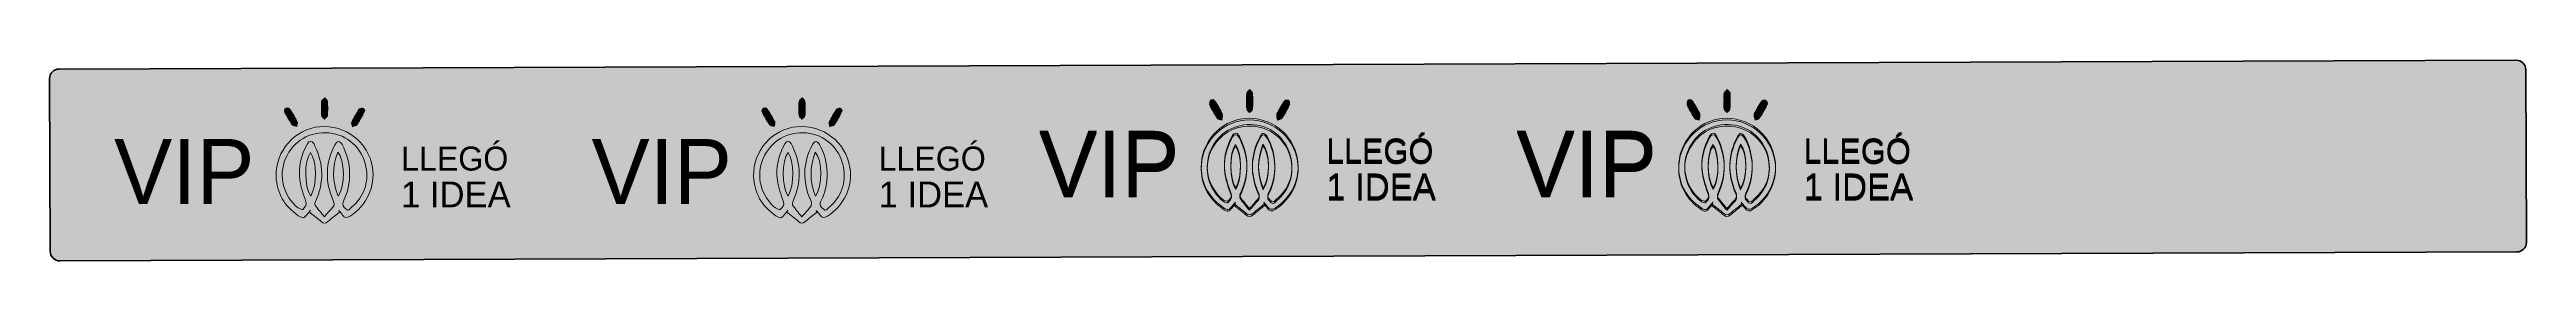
# Model space of a CAD drawing. Header units: millimetres. Extents: x -336 to 268, y -416 to 74.
# Drawn here: x 10.4 to 267.8, y -278.5 to -257.5 of the extents above; entities that cross this region are included whole.
import ezdxf

# ---------------------------------------------------------------- set-up
doc = ezdxf.new("R2010")
doc.units = ezdxf.units.MM
doc.header["$MEASUREMENT"] = 0
doc.layers.add('Capa 1', color=7, linetype='Continuous', lineweight=0)

msp = doc.modelspace()

# ---------------------------------------------------------------- hatches: boundary and pattern name
at = {"layer": 'Capa 1', "true_color": 0x92784b, "transparency": 33554687}
h = msp.add_hatch(color=35, dxfattribs=at)
h.dxf.hatch_style = 2
edge = h.paths.add_edge_path()
edge.add_spline(control_points=[(11.43, -258.47), (11.43, -258.47), (266.77, -257.55), (266.77, -257.55), (267.32, -257.54), (267.77, -257.99), (267.77, -258.54), (267.77, -258.54), (267.84, -276.54), (267.84, -276.54), (267.84, -277.09), (267.39, -277.54), (266.84, -277.54), (266.84, -277.54), (11.5, -278.47), (11.5, -278.47), (10.95, -278.47), (10.5, -278.02), (10.5, -277.47), (10.5, -277.47), (10.43, -259.47), (10.43, -259.47), (10.43, -258.92), (10.88, -258.47), (11.43, -258.47)], knot_values=[0, 0, 0, 0, 1, 1, 1, 2, 2, 2, 3, 3, 3, 4, 4, 4, 5, 5, 5, 6, 6, 6, 7, 7, 7, 8, 8, 8, 8], degree=3, periodic=0)
at = {"layer": 'Capa 1', "true_color": 0x000000, "transparency": 33554687}
h = msp.add_hatch(color=18, dxfattribs=at)
h.dxf.hatch_style = 2
edge = h.paths.add_edge_path()
edge.add_spline(control_points=[(35.21, -262.5), (35.28, -262.56), (35.41, -262.64), (35.48, -262.75), (35.72, -263.15), (35.97, -263.56), (36.17, -263.99), (36.23, -264.11), (36.14, -264.31), (36.12, -264.47), (35.96, -264.42), (35.74, -264.41), (35.66, -264.3), (35.38, -263.89), (35.14, -263.45), (34.9, -263.01), (34.77, -262.76), (34.91, -262.52), (35.21, -262.5)], knot_values=[0, 0, 0, 0, 1, 1, 1, 2, 2, 2, 3, 3, 3, 4, 4, 4, 5, 5, 5, 6, 6, 6, 6], degree=3, periodic=0)
h = msp.add_hatch(color=18, dxfattribs=at)
h.dxf.hatch_style = 2
edge = h.paths.add_edge_path()
edge.add_spline(control_points=[(38.7, -262.59), (38.7, -262.34), (38.66, -262.08), (38.71, -261.85), (38.74, -261.71), (38.92, -261.6), (39.03, -261.48), (39.13, -261.6), (39.31, -261.71), (39.31, -261.84), (39.35, -262.33), (39.35, -262.84), (39.31, -263.33), (39.3, -263.46), (39.1, -263.58), (38.99, -263.7), (38.89, -263.57), (38.74, -263.45), (38.71, -263.3), (38.66, -263.07), (38.69, -262.83), (38.69, -262.59), (38.69, -262.59), (38.69, -262.59), (38.7, -262.59)], knot_values=[0, 0, 0, 0, 1, 1, 1, 2, 2, 2, 3, 3, 3, 4, 4, 4, 5, 5, 5, 6, 6, 6, 7, 7, 7, 8, 8, 8, 8], degree=3, periodic=0)
h = msp.add_hatch(color=18, dxfattribs=at)
h.dxf.hatch_style = 2
edge = h.paths.add_edge_path()
edge.add_spline(control_points=[(43.2, -262.81), (43.14, -262.94), (43.11, -263.03), (43.06, -263.1), (42.84, -263.5), (42.62, -263.92), (42.36, -264.29), (42.29, -264.4), (42.07, -264.42), (41.91, -264.48), (41.89, -264.32), (41.78, -264.12), (41.84, -264), (42.06, -263.55), (42.31, -263.12), (42.59, -262.7), (42.65, -262.61), (42.84, -262.54), (42.97, -262.55), (43.06, -262.56), (43.13, -262.73), (43.2, -262.81)], knot_values=[0, 0, 0, 0, 1, 1, 1, 2, 2, 2, 3, 3, 3, 4, 4, 4, 5, 5, 5, 6, 6, 6, 7, 7, 7, 7], degree=3, periodic=0)
h = msp.add_hatch(color=18, dxfattribs=at)
h.dxf.hatch_style = 2
edge = h.paths.add_edge_path()
edge.add_spline(control_points=[(84.83, -262.5), (84.9, -262.56), (85.03, -262.64), (85.09, -262.75), (85.34, -263.15), (85.59, -263.56), (85.79, -263.99), (85.85, -264.11), (85.76, -264.31), (85.73, -264.47), (85.58, -264.42), (85.35, -264.41), (85.28, -264.3), (85, -263.89), (84.76, -263.45), (84.52, -263.01), (84.39, -262.76), (84.53, -262.52), (84.83, -262.5)], knot_values=[0, 0, 0, 0, 1, 1, 1, 2, 2, 2, 3, 3, 3, 4, 4, 4, 5, 5, 5, 6, 6, 6, 6], degree=3, periodic=0)
h = msp.add_hatch(color=18, dxfattribs=at)
h.dxf.hatch_style = 2
edge = h.paths.add_edge_path()
edge.add_spline(control_points=[(88.31, -262.59), (88.31, -262.34), (88.27, -262.08), (88.33, -261.85), (88.36, -261.71), (88.54, -261.6), (88.65, -261.48), (88.75, -261.6), (88.92, -261.71), (88.93, -261.84), (88.97, -262.33), (88.97, -262.84), (88.93, -263.33), (88.92, -263.46), (88.72, -263.58), (88.61, -263.7), (88.51, -263.57), (88.36, -263.45), (88.32, -263.3), (88.27, -263.07), (88.31, -262.83), (88.31, -262.59), (88.31, -262.59), (88.31, -262.59), (88.31, -262.59)], knot_values=[0, 0, 0, 0, 1, 1, 1, 2, 2, 2, 3, 3, 3, 4, 4, 4, 5, 5, 5, 6, 6, 6, 7, 7, 7, 8, 8, 8, 8], degree=3, periodic=0)
h = msp.add_hatch(color=18, dxfattribs=at)
h.dxf.hatch_style = 2
edge = h.paths.add_edge_path()
edge.add_spline(control_points=[(92.81, -262.81), (92.76, -262.94), (92.73, -263.03), (92.68, -263.1), (92.46, -263.5), (92.24, -263.92), (91.98, -264.29), (91.9, -264.4), (91.69, -264.42), (91.53, -264.48), (91.5, -264.32), (91.4, -264.12), (91.46, -264), (91.68, -263.55), (91.93, -263.12), (92.2, -262.7), (92.27, -262.61), (92.46, -262.54), (92.59, -262.55), (92.67, -262.56), (92.74, -262.73), (92.81, -262.81)], knot_values=[0, 0, 0, 0, 1, 1, 1, 2, 2, 2, 3, 3, 3, 4, 4, 4, 5, 5, 5, 6, 6, 6, 7, 7, 7, 7], degree=3, periodic=0)
h = msp.add_hatch(color=18, dxfattribs=at)
h.dxf.hatch_style = 2
edge = h.paths.add_edge_path()
edge.add_spline(control_points=[(131.35, -261.65), (131.41, -261.71), (131.54, -261.78), (131.61, -261.9), (131.86, -262.3), (132.11, -262.71), (132.31, -263.13), (132.37, -263.26), (132.27, -263.45), (132.25, -263.62), (132.09, -263.56), (131.87, -263.56), (131.8, -263.45), (131.52, -263.04), (131.27, -262.6), (131.04, -262.15), (130.91, -261.91), (131.04, -261.66), (131.35, -261.65)], knot_values=[0, 0, 0, 0, 1, 1, 1, 2, 2, 2, 3, 3, 3, 4, 4, 4, 5, 5, 5, 6, 6, 6, 6], degree=3, periodic=0)
h = msp.add_hatch(color=18, dxfattribs=at)
h.dxf.hatch_style = 2
edge = h.paths.add_edge_path()
edge.add_spline(control_points=[(131.35, -261.82), (131.41, -261.88), (131.54, -261.95), (131.61, -262.06), (131.86, -262.47), (132.11, -262.88), (132.31, -263.3), (132.37, -263.43), (132.27, -263.62), (132.25, -263.79), (132.09, -263.73), (131.87, -263.73), (131.8, -263.62), (131.52, -263.21), (131.27, -262.76), (131.04, -262.32), (130.91, -262.08), (131.04, -261.83), (131.35, -261.82)], knot_values=[0, 0, 0, 0, 1, 1, 1, 2, 2, 2, 3, 3, 3, 4, 4, 4, 5, 5, 5, 6, 6, 6, 6], degree=3, periodic=0)
h = msp.add_hatch(color=18, dxfattribs=at)
h.dxf.hatch_style = 2
edge = h.paths.add_edge_path()
edge.add_spline(control_points=[(134.83, -261.74), (134.83, -261.49), (134.79, -261.23), (134.84, -260.99), (134.88, -260.85), (135.05, -260.74), (135.16, -260.62), (135.26, -260.74), (135.44, -260.86), (135.45, -260.98), (135.48, -261.48), (135.48, -261.98), (135.45, -262.48), (135.44, -262.61), (135.24, -262.72), (135.13, -262.84), (135.03, -262.71), (134.87, -262.59), (134.84, -262.45), (134.79, -262.22), (134.83, -261.97), (134.83, -261.74), (134.83, -261.74), (134.83, -261.74), (134.83, -261.74)], knot_values=[0, 0, 0, 0, 1, 1, 1, 2, 2, 2, 3, 3, 3, 4, 4, 4, 5, 5, 5, 6, 6, 6, 7, 7, 7, 8, 8, 8, 8], degree=3, periodic=0)
h = msp.add_hatch(color=18, dxfattribs=at)
h.dxf.hatch_style = 2
edge = h.paths.add_edge_path()
edge.add_spline(control_points=[(134.83, -261.91), (134.83, -261.66), (134.79, -261.4), (134.84, -261.16), (134.88, -261.02), (135.05, -260.91), (135.16, -260.79), (135.26, -260.91), (135.44, -261.02), (135.45, -261.15), (135.48, -261.65), (135.48, -262.15), (135.45, -262.65), (135.44, -262.78), (135.24, -262.89), (135.13, -263.01), (135.03, -262.88), (134.87, -262.76), (134.84, -262.61), (134.79, -262.39), (134.83, -262.14), (134.83, -261.91), (134.83, -261.91), (134.83, -261.91), (134.83, -261.91)], knot_values=[0, 0, 0, 0, 1, 1, 1, 2, 2, 2, 3, 3, 3, 4, 4, 4, 5, 5, 5, 6, 6, 6, 7, 7, 7, 8, 8, 8, 8], degree=3, periodic=0)
h = msp.add_hatch(color=18, dxfattribs=at)
h.dxf.hatch_style = 2
edge = h.paths.add_edge_path()
edge.add_spline(control_points=[(139.33, -261.96), (139.27, -262.08), (139.24, -262.17), (139.2, -262.25), (138.97, -262.65), (138.76, -263.06), (138.5, -263.44), (138.42, -263.55), (138.2, -263.56), (138.05, -263.62), (138.02, -263.46), (137.92, -263.27), (137.98, -263.15), (138.19, -262.7), (138.45, -262.27), (138.72, -261.85), (138.78, -261.75), (138.98, -261.69), (139.11, -261.7), (139.19, -261.7), (139.26, -261.87), (139.33, -261.96)], knot_values=[0, 0, 0, 0, 1, 1, 1, 2, 2, 2, 3, 3, 3, 4, 4, 4, 5, 5, 5, 6, 6, 6, 7, 7, 7, 7], degree=3, periodic=0)
h = msp.add_hatch(color=18, dxfattribs=at)
h.dxf.hatch_style = 2
edge = h.paths.add_edge_path()
edge.add_spline(control_points=[(139.33, -262.13), (139.27, -262.25), (139.24, -262.34), (139.2, -262.42), (138.97, -262.82), (138.76, -263.23), (138.5, -263.61), (138.42, -263.72), (138.2, -263.73), (138.05, -263.79), (138.02, -263.63), (137.92, -263.44), (137.98, -263.32), (138.19, -262.87), (138.45, -262.44), (138.72, -262.02), (138.78, -261.92), (138.98, -261.86), (139.11, -261.87), (139.19, -261.87), (139.26, -262.04), (139.33, -262.13)], knot_values=[0, 0, 0, 0, 1, 1, 1, 2, 2, 2, 3, 3, 3, 4, 4, 4, 5, 5, 5, 6, 6, 6, 7, 7, 7, 7], degree=3, periodic=0)
h = msp.add_hatch(color=18, dxfattribs=at)
h.dxf.hatch_style = 2
edge = h.paths.add_edge_path()
edge.add_spline(control_points=[(180.96, -261.65), (181.03, -261.71), (181.16, -261.78), (181.23, -261.9), (181.48, -262.3), (181.72, -262.71), (181.93, -263.13), (181.98, -263.26), (181.89, -263.45), (181.87, -263.62), (181.71, -263.56), (181.49, -263.56), (181.41, -263.45), (181.13, -263.04), (180.89, -262.6), (180.66, -262.15), (180.53, -261.91), (180.66, -261.66), (180.96, -261.65)], knot_values=[0, 0, 0, 0, 1, 1, 1, 2, 2, 2, 3, 3, 3, 4, 4, 4, 5, 5, 5, 6, 6, 6, 6], degree=3, periodic=0)
h = msp.add_hatch(color=18, dxfattribs=at)
h.dxf.hatch_style = 2
edge = h.paths.add_edge_path()
edge.add_spline(control_points=[(180.96, -261.82), (181.03, -261.88), (181.16, -261.95), (181.23, -262.06), (181.48, -262.47), (181.72, -262.88), (181.93, -263.3), (181.98, -263.43), (181.89, -263.62), (181.87, -263.79), (181.71, -263.73), (181.49, -263.73), (181.41, -263.62), (181.13, -263.21), (180.89, -262.76), (180.66, -262.32), (180.53, -262.08), (180.66, -261.83), (180.96, -261.82)], knot_values=[0, 0, 0, 0, 1, 1, 1, 2, 2, 2, 3, 3, 3, 4, 4, 4, 5, 5, 5, 6, 6, 6, 6], degree=3, periodic=0)
h = msp.add_hatch(color=18, dxfattribs=at)
h.dxf.hatch_style = 2
edge = h.paths.add_edge_path()
edge.add_spline(control_points=[(184.45, -261.74), (184.45, -261.49), (184.41, -261.23), (184.46, -260.99), (184.49, -260.85), (184.67, -260.74), (184.78, -260.62), (184.88, -260.74), (185.06, -260.86), (185.07, -260.98), (185.1, -261.48), (185.1, -261.98), (185.06, -262.48), (185.05, -262.61), (184.86, -262.72), (184.75, -262.84), (184.64, -262.71), (184.49, -262.59), (184.46, -262.45), (184.41, -262.22), (184.44, -261.97), (184.44, -261.74), (184.45, -261.74), (184.45, -261.74), (184.45, -261.74)], knot_values=[0, 0, 0, 0, 1, 1, 1, 2, 2, 2, 3, 3, 3, 4, 4, 4, 5, 5, 5, 6, 6, 6, 7, 7, 7, 8, 8, 8, 8], degree=3, periodic=0)
h = msp.add_hatch(color=18, dxfattribs=at)
h.dxf.hatch_style = 2
edge = h.paths.add_edge_path()
edge.add_spline(control_points=[(184.45, -261.91), (184.45, -261.66), (184.41, -261.4), (184.46, -261.16), (184.49, -261.02), (184.67, -260.91), (184.78, -260.79), (184.88, -260.91), (185.06, -261.02), (185.07, -261.15), (185.1, -261.65), (185.1, -262.15), (185.06, -262.65), (185.05, -262.78), (184.86, -262.89), (184.75, -263.01), (184.64, -262.88), (184.49, -262.76), (184.46, -262.61), (184.41, -262.39), (184.44, -262.14), (184.44, -261.91), (184.45, -261.91), (184.45, -261.91), (184.45, -261.91)], knot_values=[0, 0, 0, 0, 1, 1, 1, 2, 2, 2, 3, 3, 3, 4, 4, 4, 5, 5, 5, 6, 6, 6, 7, 7, 7, 8, 8, 8, 8], degree=3, periodic=0)
h = msp.add_hatch(color=18, dxfattribs=at)
h.dxf.hatch_style = 2
edge = h.paths.add_edge_path()
edge.add_spline(control_points=[(188.95, -261.96), (188.89, -262.08), (188.86, -262.17), (188.82, -262.25), (188.59, -262.65), (188.38, -263.06), (188.12, -263.44), (188.04, -263.55), (187.82, -263.56), (187.67, -263.62), (187.64, -263.46), (187.54, -263.27), (187.59, -263.15), (187.81, -262.7), (188.06, -262.27), (188.34, -261.85), (188.4, -261.75), (188.6, -261.69), (188.73, -261.7), (188.81, -261.7), (188.88, -261.87), (188.95, -261.96)], knot_values=[0, 0, 0, 0, 1, 1, 1, 2, 2, 2, 3, 3, 3, 4, 4, 4, 5, 5, 5, 6, 6, 6, 7, 7, 7, 7], degree=3, periodic=0)
h = msp.add_hatch(color=18, dxfattribs=at)
h.dxf.hatch_style = 2
edge = h.paths.add_edge_path()
edge.add_spline(control_points=[(188.95, -262.13), (188.89, -262.25), (188.86, -262.34), (188.82, -262.42), (188.59, -262.82), (188.38, -263.23), (188.12, -263.61), (188.04, -263.72), (187.82, -263.73), (187.67, -263.79), (187.64, -263.63), (187.54, -263.44), (187.59, -263.32), (187.81, -262.87), (188.06, -262.44), (188.34, -262.02), (188.4, -261.92), (188.6, -261.86), (188.73, -261.87), (188.81, -261.87), (188.88, -262.04), (188.95, -262.13)], knot_values=[0, 0, 0, 0, 1, 1, 1, 2, 2, 2, 3, 3, 3, 4, 4, 4, 5, 5, 5, 6, 6, 6, 7, 7, 7, 7], degree=3, periodic=0)
h = msp.add_hatch(color=18, dxfattribs=at)
h.dxf.hatch_style = 2
edge = h.paths.add_edge_path()
edge.add_spline(control_points=[(37.57, -271.71), (38.27, -270.55), (38.2, -268.04), (37.56, -267.18), (36.88, -268.05), (36.88, -270.7), (37.57, -271.71)], knot_values=[0, 0, 0, 0, 1, 1, 1, 2, 2, 2, 2], degree=3, periodic=0)
edge = h.paths.add_edge_path()
edge.add_spline(control_points=[(40.42, -271.74), (41.18, -270.69), (41.13, -267.92), (40.39, -267.15), (39.8, -268.68), (39.79, -270.18), (40.42, -271.74)], knot_values=[0, 0, 0, 0, 1, 1, 1, 2, 2, 2, 2], degree=3, periodic=0)
edge = h.paths.add_edge_path()
edge.add_spline(control_points=[(39, -273.88), (39.32, -273.51), (39.57, -273.21), (39.84, -272.92), (40.05, -272.68), (40.05, -272.47), (39.92, -272.17), (39.04, -270.21), (39.09, -268.26), (40.1, -266.35), (40.17, -266.21), (40.34, -266.02), (40.45, -266.03), (40.59, -266.05), (40.76, -266.21), (40.84, -266.35), (41.34, -267.27), (41.6, -268.26), (41.62, -269.3), (41.65, -270.34), (41.44, -271.33), (40.97, -272.25), (40.76, -272.66), (41.04, -272.88), (41.25, -273.09), (41.49, -273.34), (41.65, -273.03), (41.79, -272.91), (43.11, -271.79), (43.63, -270.35), (43.31, -268.66), (42.95, -266.73), (41.36, -265.29), (39.49, -265.13), (37.48, -264.96), (35.78, -265.94), (34.96, -267.81), (34.18, -269.58), (34.75, -271.76), (36.27, -272.95), (36.4, -273.05), (36.71, -273.15), (36.75, -273.1), (36.94, -272.89), (37.23, -272.71), (37.08, -272.3), (36.82, -271.57), (36.56, -270.83), (36.45, -270.07), (36.25, -268.73), (36.57, -267.45), (37.23, -266.27), (37.43, -265.91), (37.68, -265.92), (37.89, -266.25), (37.94, -266.33), (37.97, -266.42), (38.01, -266.5), (38.93, -268.4), (38.96, -270.3), (38.09, -272.22), (38.03, -272.36), (37.97, -272.57), (38.03, -272.66), (38.31, -273.06), (38.64, -273.44), (39, -273.88)], knot_values=[0, 0, 0, 0, 1, 1, 1, 2, 2, 2, 3, 3, 3, 4, 4, 4, 5, 5, 5, 6, 6, 6, 7, 7, 7, 8, 8, 8, 9, 9, 9, 10, 10, 10, 11, 11, 11, 12, 12, 12, 13, 13, 13, 14, 14, 14, 15, 15, 15, 16, 16, 16, 17, 17, 17, 18, 18, 18, 19, 19, 19, 20, 20, 20, 21, 21, 21, 22, 22, 22, 22], degree=3, periodic=0)
edge = h.paths.add_edge_path()
edge.add_spline(control_points=[(40.58, -273.38), (40.17, -273.71), (39.75, -274.03), (39.35, -274.38), (39.1, -274.6), (38.9, -274.58), (38.66, -274.37), (38.26, -274.03), (37.84, -273.71), (37.43, -273.39), (37.47, -273.33), (37.5, -273.27), (37.54, -273.2), (37.43, -273.34), (37.31, -273.48), (37.2, -273.62), (36.85, -274.05), (36.74, -274.07), (36.28, -273.76), (34.84, -272.77), (34.04, -271.41), (33.98, -269.65), (33.91, -267.01), (35.93, -264.71), (38.51, -264.48), (41.18, -264.25), (43.57, -266.09), (43.99, -268.72), (44.31, -270.72), (43.37, -272.74), (41.66, -273.82), (41.33, -274.02), (41.11, -274), (40.89, -273.7), (40.76, -273.53), (40.62, -273.37), (40.49, -273.21), (40.52, -273.27), (40.55, -273.32), (40.58, -273.38)], knot_values=[0, 0, 0, 0, 1, 1, 1, 2, 2, 2, 3, 3, 3, 4, 4, 4, 5, 5, 5, 6, 6, 6, 7, 7, 7, 8, 8, 8, 9, 9, 9, 10, 10, 10, 11, 11, 11, 12, 12, 12, 13, 13, 13, 13], degree=3, periodic=0)
h = msp.add_hatch(color=18, dxfattribs=at)
h.dxf.hatch_style = 2
edge = h.paths.add_edge_path()
edge.add_spline(control_points=[(87.19, -271.71), (87.88, -270.55), (87.82, -268.04), (87.18, -267.18), (86.5, -268.05), (86.5, -270.7), (87.19, -271.71)], knot_values=[0, 0, 0, 0, 1, 1, 1, 2, 2, 2, 2], degree=3, periodic=0)
edge = h.paths.add_edge_path()
edge.add_spline(control_points=[(90.03, -271.74), (90.79, -270.69), (90.75, -267.92), (90.01, -267.15), (89.42, -268.68), (89.41, -270.18), (90.03, -271.74)], knot_values=[0, 0, 0, 0, 1, 1, 1, 2, 2, 2, 2], degree=3, periodic=0)
edge = h.paths.add_edge_path()
edge.add_spline(control_points=[(88.61, -273.88), (88.94, -273.51), (89.19, -273.21), (89.45, -272.92), (89.67, -272.68), (89.67, -272.47), (89.53, -272.17), (88.66, -270.21), (88.71, -268.26), (89.71, -266.35), (89.79, -266.21), (89.96, -266.02), (90.06, -266.03), (90.21, -266.05), (90.38, -266.21), (90.45, -266.35), (90.96, -267.27), (91.22, -268.26), (91.24, -269.3), (91.26, -270.34), (91.06, -271.33), (90.59, -272.25), (90.37, -272.66), (90.66, -272.88), (90.87, -273.09), (91.1, -273.34), (91.27, -273.03), (91.41, -272.91), (92.73, -271.79), (93.25, -270.35), (92.93, -268.66), (92.57, -266.73), (90.98, -265.29), (89.11, -265.13), (87.1, -264.96), (85.4, -265.94), (84.58, -267.81), (83.8, -269.58), (84.36, -271.76), (85.89, -272.95), (86.02, -273.05), (86.32, -273.15), (86.37, -273.1), (86.56, -272.89), (86.85, -272.71), (86.7, -272.3), (86.44, -271.57), (86.18, -270.83), (86.07, -270.07), (85.87, -268.73), (86.19, -267.45), (86.85, -266.27), (87.05, -265.91), (87.29, -265.92), (87.51, -266.25), (87.55, -266.33), (87.59, -266.42), (87.63, -266.5), (88.55, -268.4), (88.58, -270.3), (87.71, -272.22), (87.65, -272.36), (87.59, -272.57), (87.65, -272.66), (87.93, -273.06), (88.26, -273.44), (88.61, -273.88)], knot_values=[0, 0, 0, 0, 1, 1, 1, 2, 2, 2, 3, 3, 3, 4, 4, 4, 5, 5, 5, 6, 6, 6, 7, 7, 7, 8, 8, 8, 9, 9, 9, 10, 10, 10, 11, 11, 11, 12, 12, 12, 13, 13, 13, 14, 14, 14, 15, 15, 15, 16, 16, 16, 17, 17, 17, 18, 18, 18, 19, 19, 19, 20, 20, 20, 21, 21, 21, 22, 22, 22, 22], degree=3, periodic=0)
edge = h.paths.add_edge_path()
edge.add_spline(control_points=[(90.19, -273.38), (89.78, -273.71), (89.36, -274.03), (88.97, -274.38), (88.72, -274.6), (88.52, -274.58), (88.28, -274.37), (87.88, -274.03), (87.46, -273.71), (87.04, -273.39), (87.08, -273.33), (87.12, -273.27), (87.16, -273.2), (87.05, -273.34), (86.93, -273.48), (86.82, -273.62), (86.46, -274.05), (86.36, -274.07), (85.9, -273.76), (84.45, -272.77), (83.66, -271.41), (83.6, -269.65), (83.52, -267.01), (85.54, -264.71), (88.12, -264.48), (90.8, -264.25), (93.18, -266.09), (93.61, -268.72), (93.93, -270.72), (92.99, -272.74), (91.27, -273.82), (90.95, -274.02), (90.73, -274), (90.5, -273.7), (90.38, -273.53), (90.24, -273.37), (90.11, -273.21), (90.14, -273.27), (90.16, -273.32), (90.19, -273.38)], knot_values=[0, 0, 0, 0, 1, 1, 1, 2, 2, 2, 3, 3, 3, 4, 4, 4, 5, 5, 5, 6, 6, 6, 7, 7, 7, 8, 8, 8, 9, 9, 9, 10, 10, 10, 11, 11, 11, 12, 12, 12, 13, 13, 13, 13], degree=3, periodic=0)
h = msp.add_hatch(color=18, dxfattribs=at)
h.dxf.hatch_style = 2
edge = h.paths.add_edge_path()
edge.add_spline(control_points=[(133.71, -270.85), (134.4, -269.7), (134.33, -267.19), (133.69, -266.33), (133.02, -267.2), (133.01, -269.84), (133.71, -270.85)], knot_values=[0, 0, 0, 0, 1, 1, 1, 2, 2, 2, 2], degree=3, periodic=0)
edge = h.paths.add_edge_path()
edge.add_spline(control_points=[(136.55, -270.89), (137.31, -269.83), (137.27, -267.06), (136.53, -266.3), (135.94, -267.83), (135.93, -269.33), (136.55, -270.89)], knot_values=[0, 0, 0, 0, 1, 1, 1, 2, 2, 2, 2], degree=3, periodic=0)
edge = h.paths.add_edge_path()
edge.add_spline(control_points=[(135.13, -273.02), (135.45, -272.65), (135.71, -272.35), (135.97, -272.06), (136.18, -271.83), (136.18, -271.61), (136.05, -271.32), (135.18, -269.35), (135.23, -267.4), (136.23, -265.49), (136.3, -265.36), (136.47, -265.16), (136.58, -265.18), (136.72, -265.19), (136.89, -265.35), (136.97, -265.5), (137.47, -266.41), (137.74, -267.4), (137.76, -268.45), (137.78, -269.48), (137.58, -270.47), (137.1, -271.39), (136.89, -271.81), (137.17, -272.02), (137.38, -272.24), (137.62, -272.48), (137.78, -272.18), (137.93, -272.05), (139.25, -270.93), (139.76, -269.5), (139.45, -267.81), (139.09, -265.88), (137.5, -264.44), (135.63, -264.28), (133.62, -264.1), (131.92, -265.09), (131.09, -266.96), (130.31, -268.73), (130.88, -270.91), (132.41, -272.09), (132.54, -272.19), (132.84, -272.3), (132.89, -272.25), (133.07, -272.03), (133.36, -271.86), (133.22, -271.45), (132.96, -270.72), (132.69, -269.98), (132.58, -269.22), (132.39, -267.87), (132.7, -266.6), (133.37, -265.41), (133.56, -265.06), (133.81, -265.06), (134.02, -265.4), (134.07, -265.48), (134.11, -265.56), (134.15, -265.64), (135.07, -267.54), (135.09, -269.45), (134.22, -271.37), (134.16, -271.5), (134.1, -271.71), (134.16, -271.8), (134.45, -272.21), (134.77, -272.58), (135.13, -273.02)], knot_values=[0, 0, 0, 0, 1, 1, 1, 2, 2, 2, 3, 3, 3, 4, 4, 4, 5, 5, 5, 6, 6, 6, 7, 7, 7, 8, 8, 8, 9, 9, 9, 10, 10, 10, 11, 11, 11, 12, 12, 12, 13, 13, 13, 14, 14, 14, 15, 15, 15, 16, 16, 16, 17, 17, 17, 18, 18, 18, 19, 19, 19, 20, 20, 20, 21, 21, 21, 22, 22, 22, 22], degree=3, periodic=0)
edge = h.paths.add_edge_path()
edge.add_spline(control_points=[(136.71, -272.52), (136.3, -272.85), (135.88, -273.17), (135.49, -273.52), (135.23, -273.75), (135.04, -273.72), (134.8, -273.52), (134.39, -273.18), (133.97, -272.86), (133.56, -272.53), (133.6, -272.47), (133.64, -272.41), (133.68, -272.35), (133.56, -272.49), (133.45, -272.62), (133.33, -272.76), (132.98, -273.19), (132.88, -273.22), (132.41, -272.9), (130.97, -271.92), (130.17, -270.55), (130.12, -268.79), (130.04, -266.15), (132.06, -263.86), (134.64, -263.63), (137.32, -263.39), (139.7, -265.24), (140.12, -267.87), (140.45, -269.86), (139.51, -271.88), (137.79, -272.96), (137.46, -273.17), (137.24, -273.14), (137.02, -272.84), (136.9, -272.67), (136.76, -272.52), (136.62, -272.36), (136.65, -272.41), (136.68, -272.47), (136.71, -272.52)], knot_values=[0, 0, 0, 0, 1, 1, 1, 2, 2, 2, 3, 3, 3, 4, 4, 4, 5, 5, 5, 6, 6, 6, 7, 7, 7, 8, 8, 8, 9, 9, 9, 10, 10, 10, 11, 11, 11, 12, 12, 12, 13, 13, 13, 13], degree=3, periodic=0)
h = msp.add_hatch(color=18, dxfattribs=at)
h.dxf.hatch_style = 2
edge = h.paths.add_edge_path()
edge.add_spline(control_points=[(133.71, -271.02), (134.4, -269.87), (134.33, -267.35), (133.69, -266.5), (133.02, -267.37), (133.01, -270.01), (133.71, -271.02)], knot_values=[0, 0, 0, 0, 1, 1, 1, 2, 2, 2, 2], degree=3, periodic=0)
edge = h.paths.add_edge_path()
edge.add_spline(control_points=[(136.55, -271.06), (137.31, -270), (137.27, -267.23), (136.53, -266.47), (135.94, -268), (135.93, -269.49), (136.55, -271.06)], knot_values=[0, 0, 0, 0, 1, 1, 1, 2, 2, 2, 2], degree=3, periodic=0)
edge = h.paths.add_edge_path()
edge.add_spline(control_points=[(135.13, -273.19), (135.45, -272.82), (135.71, -272.52), (135.97, -272.23), (136.18, -272), (136.18, -271.78), (136.05, -271.48), (135.18, -269.52), (135.23, -267.57), (136.23, -265.66), (136.3, -265.52), (136.47, -265.33), (136.58, -265.34), (136.72, -265.36), (136.89, -265.52), (136.97, -265.67), (137.47, -266.58), (137.74, -267.57), (137.76, -268.62), (137.78, -269.65), (137.58, -270.64), (137.1, -271.56), (136.89, -271.98), (137.17, -272.19), (137.38, -272.41), (137.62, -272.65), (137.78, -272.35), (137.93, -272.22), (139.25, -271.1), (139.76, -269.66), (139.45, -267.97), (139.09, -266.05), (137.5, -264.61), (135.63, -264.44), (133.62, -264.27), (131.92, -265.25), (131.09, -267.13), (130.31, -268.89), (130.88, -271.08), (132.41, -272.26), (132.54, -272.36), (132.84, -272.47), (132.89, -272.42), (133.07, -272.2), (133.36, -272.03), (133.22, -271.62), (132.96, -270.89), (132.69, -270.14), (132.58, -269.39), (132.39, -268.04), (132.7, -266.76), (133.37, -265.58), (133.56, -265.23), (133.81, -265.23), (134.02, -265.57), (134.07, -265.65), (134.11, -265.73), (134.15, -265.81), (135.07, -267.71), (135.09, -269.62), (134.22, -271.54), (134.16, -271.67), (134.1, -271.88), (134.16, -271.97), (134.45, -272.38), (134.77, -272.75), (135.13, -273.19)], knot_values=[0, 0, 0, 0, 1, 1, 1, 2, 2, 2, 3, 3, 3, 4, 4, 4, 5, 5, 5, 6, 6, 6, 7, 7, 7, 8, 8, 8, 9, 9, 9, 10, 10, 10, 11, 11, 11, 12, 12, 12, 13, 13, 13, 14, 14, 14, 15, 15, 15, 16, 16, 16, 17, 17, 17, 18, 18, 18, 19, 19, 19, 20, 20, 20, 21, 21, 21, 22, 22, 22, 22], degree=3, periodic=0)
edge = h.paths.add_edge_path()
edge.add_spline(control_points=[(136.71, -272.69), (136.3, -273.02), (135.88, -273.34), (135.49, -273.69), (135.23, -273.91), (135.04, -273.89), (134.8, -273.69), (134.39, -273.35), (133.97, -273.03), (133.56, -272.7), (133.6, -272.64), (133.64, -272.58), (133.68, -272.52), (133.56, -272.66), (133.45, -272.79), (133.33, -272.93), (132.98, -273.36), (132.88, -273.39), (132.41, -273.07), (130.97, -272.09), (130.17, -270.72), (130.12, -268.96), (130.04, -266.32), (132.06, -264.03), (134.64, -263.8), (137.32, -263.56), (139.7, -265.41), (140.12, -268.04), (140.45, -270.03), (139.51, -272.05), (137.79, -273.13), (137.46, -273.33), (137.24, -273.31), (137.02, -273.01), (136.9, -272.84), (136.76, -272.69), (136.62, -272.53), (136.65, -272.58), (136.68, -272.64), (136.71, -272.69)], knot_values=[0, 0, 0, 0, 1, 1, 1, 2, 2, 2, 3, 3, 3, 4, 4, 4, 5, 5, 5, 6, 6, 6, 7, 7, 7, 8, 8, 8, 9, 9, 9, 10, 10, 10, 11, 11, 11, 12, 12, 12, 13, 13, 13, 13], degree=3, periodic=0)
h = msp.add_hatch(color=18, dxfattribs=at)
h.dxf.hatch_style = 2
edge = h.paths.add_edge_path()
edge.add_spline(control_points=[(183.32, -270.85), (184.02, -269.7), (183.95, -267.19), (183.31, -266.33), (182.64, -267.2), (182.63, -269.84), (183.32, -270.85)], knot_values=[0, 0, 0, 0, 1, 1, 1, 2, 2, 2, 2], degree=3, periodic=0)
edge = h.paths.add_edge_path()
edge.add_spline(control_points=[(186.17, -270.89), (186.93, -269.83), (186.88, -267.06), (186.15, -266.3), (185.56, -267.83), (185.54, -269.33), (186.17, -270.89)], knot_values=[0, 0, 0, 0, 1, 1, 1, 2, 2, 2, 2], degree=3, periodic=0)
edge = h.paths.add_edge_path()
edge.add_spline(control_points=[(184.75, -273.02), (185.07, -272.65), (185.32, -272.35), (185.59, -272.06), (185.8, -271.83), (185.8, -271.61), (185.67, -271.32), (184.8, -269.35), (184.84, -267.4), (185.85, -265.49), (185.92, -265.36), (186.09, -265.16), (186.2, -265.18), (186.34, -265.19), (186.51, -265.35), (186.59, -265.5), (187.09, -266.41), (187.35, -267.4), (187.38, -268.45), (187.4, -269.48), (187.19, -270.47), (186.72, -271.39), (186.51, -271.81), (186.79, -272.02), (187, -272.24), (187.24, -272.48), (187.4, -272.18), (187.55, -272.05), (188.87, -270.93), (189.38, -269.5), (189.07, -267.81), (188.71, -265.88), (187.12, -264.44), (185.24, -264.28), (183.23, -264.1), (181.54, -265.09), (180.71, -266.96), (179.93, -268.73), (180.5, -270.91), (182.03, -272.09), (182.16, -272.19), (182.46, -272.3), (182.5, -272.25), (182.69, -272.03), (182.98, -271.86), (182.83, -271.45), (182.58, -270.72), (182.31, -269.98), (182.2, -269.22), (182.01, -267.87), (182.32, -266.6), (182.98, -265.41), (183.18, -265.06), (183.43, -265.06), (183.64, -265.4), (183.69, -265.48), (183.73, -265.56), (183.77, -265.64), (184.69, -267.54), (184.71, -269.45), (183.84, -271.37), (183.78, -271.5), (183.72, -271.71), (183.78, -271.8), (184.06, -272.21), (184.39, -272.58), (184.75, -273.02)], knot_values=[0, 0, 0, 0, 1, 1, 1, 2, 2, 2, 3, 3, 3, 4, 4, 4, 5, 5, 5, 6, 6, 6, 7, 7, 7, 8, 8, 8, 9, 9, 9, 10, 10, 10, 11, 11, 11, 12, 12, 12, 13, 13, 13, 14, 14, 14, 15, 15, 15, 16, 16, 16, 17, 17, 17, 18, 18, 18, 19, 19, 19, 20, 20, 20, 21, 21, 21, 22, 22, 22, 22], degree=3, periodic=0)
edge = h.paths.add_edge_path()
edge.add_spline(control_points=[(186.33, -272.52), (185.92, -272.85), (185.5, -273.17), (185.1, -273.52), (184.85, -273.75), (184.66, -273.72), (184.41, -273.52), (184.01, -273.18), (183.59, -272.86), (183.18, -272.53), (183.22, -272.47), (183.26, -272.41), (183.3, -272.35), (183.18, -272.49), (183.06, -272.62), (182.95, -272.76), (182.6, -273.19), (182.49, -273.22), (182.03, -272.9), (180.59, -271.92), (179.79, -270.55), (179.74, -268.79), (179.66, -266.15), (181.68, -263.86), (184.26, -263.63), (186.93, -263.39), (189.32, -265.24), (189.74, -267.87), (190.06, -269.86), (189.13, -271.88), (187.41, -272.96), (187.08, -273.17), (186.86, -273.14), (186.64, -272.84), (186.51, -272.67), (186.37, -272.52), (186.24, -272.36), (186.27, -272.41), (186.3, -272.47), (186.33, -272.52)], knot_values=[0, 0, 0, 0, 1, 1, 1, 2, 2, 2, 3, 3, 3, 4, 4, 4, 5, 5, 5, 6, 6, 6, 7, 7, 7, 8, 8, 8, 9, 9, 9, 10, 10, 10, 11, 11, 11, 12, 12, 12, 13, 13, 13, 13], degree=3, periodic=0)
h = msp.add_hatch(color=18, dxfattribs=at)
h.dxf.hatch_style = 2
edge = h.paths.add_edge_path()
edge.add_spline(control_points=[(183.32, -271.02), (184.02, -269.87), (183.95, -267.35), (183.31, -266.5), (182.64, -267.37), (182.63, -270.01), (183.32, -271.02)], knot_values=[0, 0, 0, 0, 1, 1, 1, 2, 2, 2, 2], degree=3, periodic=0)
edge = h.paths.add_edge_path()
edge.add_spline(control_points=[(186.17, -271.06), (186.93, -270), (186.88, -267.23), (186.15, -266.47), (185.56, -268), (185.54, -269.49), (186.17, -271.06)], knot_values=[0, 0, 0, 0, 1, 1, 1, 2, 2, 2, 2], degree=3, periodic=0)
edge = h.paths.add_edge_path()
edge.add_spline(control_points=[(184.75, -273.19), (185.07, -272.82), (185.32, -272.52), (185.59, -272.23), (185.8, -272), (185.8, -271.78), (185.67, -271.48), (184.8, -269.52), (184.84, -267.57), (185.85, -265.66), (185.92, -265.52), (186.09, -265.33), (186.2, -265.34), (186.34, -265.36), (186.51, -265.52), (186.59, -265.67), (187.09, -266.58), (187.35, -267.57), (187.38, -268.62), (187.4, -269.65), (187.19, -270.64), (186.72, -271.56), (186.51, -271.98), (186.79, -272.19), (187, -272.41), (187.24, -272.65), (187.4, -272.35), (187.55, -272.22), (188.87, -271.1), (189.38, -269.66), (189.07, -267.97), (188.71, -266.05), (187.12, -264.61), (185.24, -264.44), (183.23, -264.27), (181.54, -265.25), (180.71, -267.13), (179.93, -268.89), (180.5, -271.08), (182.03, -272.26), (182.16, -272.36), (182.46, -272.47), (182.5, -272.42), (182.69, -272.2), (182.98, -272.03), (182.83, -271.62), (182.58, -270.89), (182.31, -270.14), (182.2, -269.39), (182.01, -268.04), (182.32, -266.76), (182.98, -265.58), (183.18, -265.23), (183.43, -265.23), (183.64, -265.57), (183.69, -265.65), (183.73, -265.73), (183.77, -265.81), (184.69, -267.71), (184.71, -269.62), (183.84, -271.54), (183.78, -271.67), (183.72, -271.88), (183.78, -271.97), (184.06, -272.38), (184.39, -272.75), (184.75, -273.19)], knot_values=[0, 0, 0, 0, 1, 1, 1, 2, 2, 2, 3, 3, 3, 4, 4, 4, 5, 5, 5, 6, 6, 6, 7, 7, 7, 8, 8, 8, 9, 9, 9, 10, 10, 10, 11, 11, 11, 12, 12, 12, 13, 13, 13, 14, 14, 14, 15, 15, 15, 16, 16, 16, 17, 17, 17, 18, 18, 18, 19, 19, 19, 20, 20, 20, 21, 21, 21, 22, 22, 22, 22], degree=3, periodic=0)
edge = h.paths.add_edge_path()
edge.add_spline(control_points=[(186.33, -272.69), (185.92, -273.02), (185.5, -273.34), (185.1, -273.69), (184.85, -273.91), (184.66, -273.89), (184.41, -273.69), (184.01, -273.35), (183.59, -273.03), (183.18, -272.7), (183.22, -272.64), (183.26, -272.58), (183.3, -272.52), (183.18, -272.66), (183.06, -272.79), (182.95, -272.93), (182.6, -273.36), (182.49, -273.39), (182.03, -273.07), (180.59, -272.09), (179.79, -270.72), (179.74, -268.96), (179.66, -266.32), (181.68, -264.03), (184.26, -263.8), (186.93, -263.56), (189.32, -265.41), (189.74, -268.04), (190.06, -270.03), (189.13, -272.05), (187.41, -273.13), (187.08, -273.33), (186.86, -273.31), (186.64, -273.01), (186.51, -272.84), (186.37, -272.69), (186.24, -272.53), (186.27, -272.58), (186.3, -272.64), (186.33, -272.69)], knot_values=[0, 0, 0, 0, 1, 1, 1, 2, 2, 2, 3, 3, 3, 4, 4, 4, 5, 5, 5, 6, 6, 6, 7, 7, 7, 8, 8, 8, 9, 9, 9, 10, 10, 10, 11, 11, 11, 12, 12, 12, 13, 13, 13, 13], degree=3, periodic=0)

# ---------------------------------------------------------------- linework, layer by layer
at = {"layer": 'Capa 1', "color": 35, "lineweight": 35, "true_color": 0x92784b}
msp.add_open_spline([(11.43, -258.47), (11.43, -258.47), (266.77, -257.55), (266.77, -257.55), (267.32, -257.54), (267.77, -257.99), (267.77, -258.54), (267.77, -258.54), (267.84, -276.54), (267.84, -276.54), (267.84, -277.09), (267.39, -277.54), (266.84, -277.54), (266.84, -277.54), (11.5, -278.47), (11.5, -278.47), (10.95, -278.47), (10.5, -278.02), (10.5, -277.47), (10.5, -277.47), (10.43, -259.47), (10.43, -259.47), (10.43, -258.92), (10.88, -258.47), (11.43, -258.47)], degree=3, knots=[0, 0, 0, 0, 1, 1, 1, 2, 2, 2, 3, 3, 3, 4, 4, 4, 5, 5, 5, 6, 6, 6, 7, 7, 7, 8, 8, 8, 8], dxfattribs=at)
at = {"layer": 'Capa 1'}
for points, knots in [([(35.21, -262.5), (35.28, -262.56), (35.41, -262.64), (35.48, -262.75), (35.72, -263.15), (35.97, -263.56), (36.17, -263.99), (36.23, -264.11), (36.14, -264.31), (36.12, -264.47), (35.96, -264.42), (35.74, -264.41), (35.66, -264.3), (35.38, -263.89), (35.14, -263.45), (34.9, -263.01), (34.77, -262.76), (34.91, -262.52), (35.21, -262.5)], [0, 0, 0, 0, 1, 1, 1, 2, 2, 2, 3, 3, 3, 4, 4, 4, 5, 5, 5, 6, 6, 6, 6]), ([(38.7, -262.59), (38.7, -262.34), (38.66, -262.08), (38.71, -261.85), (38.74, -261.71), (38.92, -261.6), (39.03, -261.48), (39.13, -261.6), (39.31, -261.71), (39.31, -261.84), (39.35, -262.33), (39.35, -262.84), (39.31, -263.33), (39.3, -263.46), (39.1, -263.58), (38.99, -263.7), (38.89, -263.57), (38.74, -263.45), (38.71, -263.3), (38.66, -263.07), (38.69, -262.83), (38.69, -262.59), (38.69, -262.59), (38.69, -262.59), (38.7, -262.59)], [0, 0, 0, 0, 1, 1, 1, 2, 2, 2, 3, 3, 3, 4, 4, 4, 5, 5, 5, 6, 6, 6, 7, 7, 7, 8, 8, 8, 8]), ([(43.2, -262.81), (43.14, -262.94), (43.11, -263.03), (43.06, -263.1), (42.84, -263.5), (42.62, -263.92), (42.36, -264.29), (42.29, -264.4), (42.07, -264.42), (41.91, -264.48), (41.89, -264.32), (41.78, -264.12), (41.84, -264), (42.06, -263.55), (42.31, -263.12), (42.59, -262.7), (42.65, -262.61), (42.84, -262.54), (42.97, -262.55), (43.06, -262.56), (43.13, -262.73), (43.2, -262.81)], [0, 0, 0, 0, 1, 1, 1, 2, 2, 2, 3, 3, 3, 4, 4, 4, 5, 5, 5, 6, 6, 6, 7, 7, 7, 7]), ([(84.83, -262.5), (84.9, -262.56), (85.03, -262.64), (85.09, -262.75), (85.34, -263.15), (85.59, -263.56), (85.79, -263.99), (85.85, -264.11), (85.76, -264.31), (85.73, -264.47), (85.58, -264.42), (85.35, -264.41), (85.28, -264.3), (85, -263.89), (84.76, -263.45), (84.52, -263.01), (84.39, -262.76), (84.53, -262.52), (84.83, -262.5)], [0, 0, 0, 0, 1, 1, 1, 2, 2, 2, 3, 3, 3, 4, 4, 4, 5, 5, 5, 6, 6, 6, 6]), ([(88.31, -262.59), (88.31, -262.34), (88.27, -262.08), (88.33, -261.85), (88.36, -261.71), (88.54, -261.6), (88.65, -261.48), (88.75, -261.6), (88.92, -261.71), (88.93, -261.84), (88.97, -262.33), (88.97, -262.84), (88.93, -263.33), (88.92, -263.46), (88.72, -263.58), (88.61, -263.7), (88.51, -263.57), (88.36, -263.45), (88.32, -263.3), (88.27, -263.07), (88.31, -262.83), (88.31, -262.59), (88.31, -262.59), (88.31, -262.59), (88.31, -262.59)], [0, 0, 0, 0, 1, 1, 1, 2, 2, 2, 3, 3, 3, 4, 4, 4, 5, 5, 5, 6, 6, 6, 7, 7, 7, 8, 8, 8, 8]), ([(92.81, -262.81), (92.76, -262.94), (92.73, -263.03), (92.68, -263.1), (92.46, -263.5), (92.24, -263.92), (91.98, -264.29), (91.9, -264.4), (91.69, -264.42), (91.53, -264.48), (91.5, -264.32), (91.4, -264.12), (91.46, -264), (91.68, -263.55), (91.93, -263.12), (92.2, -262.7), (92.27, -262.61), (92.46, -262.54), (92.59, -262.55), (92.67, -262.56), (92.74, -262.73), (92.81, -262.81)], [0, 0, 0, 0, 1, 1, 1, 2, 2, 2, 3, 3, 3, 4, 4, 4, 5, 5, 5, 6, 6, 6, 7, 7, 7, 7]), ([(131.35, -261.65), (131.41, -261.71), (131.54, -261.78), (131.61, -261.9), (131.86, -262.3), (132.11, -262.71), (132.31, -263.13), (132.37, -263.26), (132.27, -263.45), (132.25, -263.62), (132.09, -263.56), (131.87, -263.56), (131.8, -263.45), (131.52, -263.04), (131.27, -262.6), (131.04, -262.15), (130.91, -261.91), (131.04, -261.66), (131.35, -261.65)], [0, 0, 0, 0, 1, 1, 1, 2, 2, 2, 3, 3, 3, 4, 4, 4, 5, 5, 5, 6, 6, 6, 6]), ([(131.35, -261.82), (131.41, -261.88), (131.54, -261.95), (131.61, -262.06), (131.86, -262.47), (132.11, -262.88), (132.31, -263.3), (132.37, -263.43), (132.27, -263.62), (132.25, -263.79), (132.09, -263.73), (131.87, -263.73), (131.8, -263.62), (131.52, -263.21), (131.27, -262.76), (131.04, -262.32), (130.91, -262.08), (131.04, -261.83), (131.35, -261.82)], [0, 0, 0, 0, 1, 1, 1, 2, 2, 2, 3, 3, 3, 4, 4, 4, 5, 5, 5, 6, 6, 6, 6]), ([(134.83, -261.74), (134.83, -261.49), (134.79, -261.23), (134.84, -260.99), (134.88, -260.85), (135.05, -260.74), (135.16, -260.62), (135.26, -260.74), (135.44, -260.86), (135.45, -260.98), (135.48, -261.48), (135.48, -261.98), (135.45, -262.48), (135.44, -262.61), (135.24, -262.72), (135.13, -262.84), (135.03, -262.71), (134.87, -262.59), (134.84, -262.45), (134.79, -262.22), (134.83, -261.97), (134.83, -261.74), (134.83, -261.74), (134.83, -261.74), (134.83, -261.74)], [0, 0, 0, 0, 1, 1, 1, 2, 2, 2, 3, 3, 3, 4, 4, 4, 5, 5, 5, 6, 6, 6, 7, 7, 7, 8, 8, 8, 8]), ([(134.83, -261.91), (134.83, -261.66), (134.79, -261.4), (134.84, -261.16), (134.88, -261.02), (135.05, -260.91), (135.16, -260.79), (135.26, -260.91), (135.44, -261.02), (135.45, -261.15), (135.48, -261.65), (135.48, -262.15), (135.45, -262.65), (135.44, -262.78), (135.24, -262.89), (135.13, -263.01), (135.03, -262.88), (134.87, -262.76), (134.84, -262.61), (134.79, -262.39), (134.83, -262.14), (134.83, -261.91), (134.83, -261.91), (134.83, -261.91), (134.83, -261.91)], [0, 0, 0, 0, 1, 1, 1, 2, 2, 2, 3, 3, 3, 4, 4, 4, 5, 5, 5, 6, 6, 6, 7, 7, 7, 8, 8, 8, 8]), ([(139.33, -261.96), (139.27, -262.08), (139.24, -262.17), (139.2, -262.25), (138.97, -262.65), (138.76, -263.06), (138.5, -263.44), (138.42, -263.55), (138.2, -263.56), (138.05, -263.62), (138.02, -263.46), (137.92, -263.27), (137.98, -263.15), (138.19, -262.7), (138.45, -262.27), (138.72, -261.85), (138.78, -261.75), (138.98, -261.69), (139.11, -261.7), (139.19, -261.7), (139.26, -261.87), (139.33, -261.96)], [0, 0, 0, 0, 1, 1, 1, 2, 2, 2, 3, 3, 3, 4, 4, 4, 5, 5, 5, 6, 6, 6, 7, 7, 7, 7]), ([(139.33, -262.13), (139.27, -262.25), (139.24, -262.34), (139.2, -262.42), (138.97, -262.82), (138.76, -263.23), (138.5, -263.61), (138.42, -263.72), (138.2, -263.73), (138.05, -263.79), (138.02, -263.63), (137.92, -263.44), (137.98, -263.32), (138.19, -262.87), (138.45, -262.44), (138.72, -262.02), (138.78, -261.92), (138.98, -261.86), (139.11, -261.87), (139.19, -261.87), (139.26, -262.04), (139.33, -262.13)], [0, 0, 0, 0, 1, 1, 1, 2, 2, 2, 3, 3, 3, 4, 4, 4, 5, 5, 5, 6, 6, 6, 7, 7, 7, 7]), ([(180.96, -261.65), (181.03, -261.71), (181.16, -261.78), (181.23, -261.9), (181.48, -262.3), (181.72, -262.71), (181.93, -263.13), (181.98, -263.26), (181.89, -263.45), (181.87, -263.62), (181.71, -263.56), (181.49, -263.56), (181.41, -263.45), (181.13, -263.04), (180.89, -262.6), (180.66, -262.15), (180.53, -261.91), (180.66, -261.66), (180.96, -261.65)], [0, 0, 0, 0, 1, 1, 1, 2, 2, 2, 3, 3, 3, 4, 4, 4, 5, 5, 5, 6, 6, 6, 6]), ([(180.96, -261.82), (181.03, -261.88), (181.16, -261.95), (181.23, -262.06), (181.48, -262.47), (181.72, -262.88), (181.93, -263.3), (181.98, -263.43), (181.89, -263.62), (181.87, -263.79), (181.71, -263.73), (181.49, -263.73), (181.41, -263.62), (181.13, -263.21), (180.89, -262.76), (180.66, -262.32), (180.53, -262.08), (180.66, -261.83), (180.96, -261.82)], [0, 0, 0, 0, 1, 1, 1, 2, 2, 2, 3, 3, 3, 4, 4, 4, 5, 5, 5, 6, 6, 6, 6]), ([(184.45, -261.74), (184.45, -261.49), (184.41, -261.23), (184.46, -260.99), (184.49, -260.85), (184.67, -260.74), (184.78, -260.62), (184.88, -260.74), (185.06, -260.86), (185.07, -260.98), (185.1, -261.48), (185.1, -261.98), (185.06, -262.48), (185.05, -262.61), (184.86, -262.72), (184.75, -262.84), (184.64, -262.71), (184.49, -262.59), (184.46, -262.45), (184.41, -262.22), (184.44, -261.97), (184.44, -261.74), (184.45, -261.74), (184.45, -261.74), (184.45, -261.74)], [0, 0, 0, 0, 1, 1, 1, 2, 2, 2, 3, 3, 3, 4, 4, 4, 5, 5, 5, 6, 6, 6, 7, 7, 7, 8, 8, 8, 8]), ([(184.45, -261.91), (184.45, -261.66), (184.41, -261.4), (184.46, -261.16), (184.49, -261.02), (184.67, -260.91), (184.78, -260.79), (184.88, -260.91), (185.06, -261.02), (185.07, -261.15), (185.1, -261.65), (185.1, -262.15), (185.06, -262.65), (185.05, -262.78), (184.86, -262.89), (184.75, -263.01), (184.64, -262.88), (184.49, -262.76), (184.46, -262.61), (184.41, -262.39), (184.44, -262.14), (184.44, -261.91), (184.45, -261.91), (184.45, -261.91), (184.45, -261.91)], [0, 0, 0, 0, 1, 1, 1, 2, 2, 2, 3, 3, 3, 4, 4, 4, 5, 5, 5, 6, 6, 6, 7, 7, 7, 8, 8, 8, 8]), ([(188.95, -261.96), (188.89, -262.08), (188.86, -262.17), (188.82, -262.25), (188.59, -262.65), (188.38, -263.06), (188.12, -263.44), (188.04, -263.55), (187.82, -263.56), (187.67, -263.62), (187.64, -263.46), (187.54, -263.27), (187.59, -263.15), (187.81, -262.7), (188.06, -262.27), (188.34, -261.85), (188.4, -261.75), (188.6, -261.69), (188.73, -261.7), (188.81, -261.7), (188.88, -261.87), (188.95, -261.96)], [0, 0, 0, 0, 1, 1, 1, 2, 2, 2, 3, 3, 3, 4, 4, 4, 5, 5, 5, 6, 6, 6, 7, 7, 7, 7]), ([(188.95, -262.13), (188.89, -262.25), (188.86, -262.34), (188.82, -262.42), (188.59, -262.82), (188.38, -263.23), (188.12, -263.61), (188.04, -263.72), (187.82, -263.73), (187.67, -263.79), (187.64, -263.63), (187.54, -263.44), (187.59, -263.32), (187.81, -262.87), (188.06, -262.44), (188.34, -262.02), (188.4, -261.92), (188.6, -261.86), (188.73, -261.87), (188.81, -261.87), (188.88, -262.04), (188.95, -262.13)], [0, 0, 0, 0, 1, 1, 1, 2, 2, 2, 3, 3, 3, 4, 4, 4, 5, 5, 5, 6, 6, 6, 7, 7, 7, 7]), ([(40.58, -273.38), (40.17, -273.71), (39.75, -274.03), (39.35, -274.38), (39.1, -274.6), (38.9, -274.58), (38.66, -274.37), (38.26, -274.03), (37.84, -273.71), (37.43, -273.39), (37.47, -273.33), (37.5, -273.27), (37.54, -273.2), (37.43, -273.34), (37.31, -273.48), (37.2, -273.62), (36.85, -274.05), (36.74, -274.07), (36.28, -273.76), (34.84, -272.77), (34.04, -271.41), (33.98, -269.65), (33.91, -267.01), (35.93, -264.71), (38.51, -264.48), (41.18, -264.25), (43.57, -266.09), (43.99, -268.72), (44.31, -270.72), (43.37, -272.74), (41.66, -273.82), (41.33, -274.02), (41.11, -274), (40.89, -273.7), (40.76, -273.53), (40.62, -273.37), (40.49, -273.21), (40.52, -273.27), (40.55, -273.32), (40.58, -273.38)], [0, 0, 0, 0, 1, 1, 1, 2, 2, 2, 3, 3, 3, 4, 4, 4, 5, 5, 5, 6, 6, 6, 7, 7, 7, 8, 8, 8, 9, 9, 9, 10, 10, 10, 11, 11, 11, 12, 12, 12, 13, 13, 13, 13]), ([(39, -273.88), (39.32, -273.51), (39.57, -273.21), (39.84, -272.92), (40.05, -272.68), (40.05, -272.47), (39.92, -272.17), (39.04, -270.21), (39.09, -268.26), (40.1, -266.35), (40.17, -266.21), (40.34, -266.02), (40.45, -266.03), (40.59, -266.05), (40.76, -266.21), (40.84, -266.35), (41.34, -267.27), (41.6, -268.26), (41.62, -269.3), (41.65, -270.34), (41.44, -271.33), (40.97, -272.25), (40.76, -272.66), (41.04, -272.88), (41.25, -273.09), (41.49, -273.34), (41.65, -273.03), (41.79, -272.91), (43.11, -271.79), (43.63, -270.35), (43.31, -268.66), (42.95, -266.73), (41.36, -265.29), (39.49, -265.13), (37.48, -264.96), (35.78, -265.94), (34.96, -267.81), (34.18, -269.58), (34.75, -271.76), (36.27, -272.95), (36.4, -273.05), (36.71, -273.15), (36.75, -273.1), (36.94, -272.89), (37.23, -272.71), (37.08, -272.3), (36.82, -271.57), (36.56, -270.83), (36.45, -270.07), (36.25, -268.73), (36.57, -267.45), (37.23, -266.27), (37.43, -265.91), (37.68, -265.92), (37.89, -266.25), (37.94, -266.33), (37.97, -266.42), (38.01, -266.5), (38.93, -268.4), (38.96, -270.3), (38.09, -272.22), (38.03, -272.36), (37.97, -272.57), (38.03, -272.66), (38.31, -273.06), (38.64, -273.44), (39, -273.88)], [0, 0, 0, 0, 1, 1, 1, 2, 2, 2, 3, 3, 3, 4, 4, 4, 5, 5, 5, 6, 6, 6, 7, 7, 7, 8, 8, 8, 9, 9, 9, 10, 10, 10, 11, 11, 11, 12, 12, 12, 13, 13, 13, 14, 14, 14, 15, 15, 15, 16, 16, 16, 17, 17, 17, 18, 18, 18, 19, 19, 19, 20, 20, 20, 21, 21, 21, 22, 22, 22, 22]), ([(90.19, -273.38), (89.78, -273.71), (89.36, -274.03), (88.97, -274.38), (88.72, -274.6), (88.52, -274.58), (88.28, -274.37), (87.88, -274.03), (87.46, -273.71), (87.04, -273.39), (87.08, -273.33), (87.12, -273.27), (87.16, -273.2), (87.05, -273.34), (86.93, -273.48), (86.82, -273.62), (86.46, -274.05), (86.36, -274.07), (85.9, -273.76), (84.45, -272.77), (83.66, -271.41), (83.6, -269.65), (83.52, -267.01), (85.54, -264.71), (88.12, -264.48), (90.8, -264.25), (93.18, -266.09), (93.61, -268.72), (93.93, -270.72), (92.99, -272.74), (91.27, -273.82), (90.95, -274.02), (90.73, -274), (90.5, -273.7), (90.38, -273.53), (90.24, -273.37), (90.11, -273.21), (90.14, -273.27), (90.16, -273.32), (90.19, -273.38)], [0, 0, 0, 0, 1, 1, 1, 2, 2, 2, 3, 3, 3, 4, 4, 4, 5, 5, 5, 6, 6, 6, 7, 7, 7, 8, 8, 8, 9, 9, 9, 10, 10, 10, 11, 11, 11, 12, 12, 12, 13, 13, 13, 13]), ([(88.61, -273.88), (88.94, -273.51), (89.19, -273.21), (89.45, -272.92), (89.67, -272.68), (89.67, -272.47), (89.53, -272.17), (88.66, -270.21), (88.71, -268.26), (89.71, -266.35), (89.79, -266.21), (89.96, -266.02), (90.06, -266.03), (90.21, -266.05), (90.38, -266.21), (90.45, -266.35), (90.96, -267.27), (91.22, -268.26), (91.24, -269.3), (91.26, -270.34), (91.06, -271.33), (90.59, -272.25), (90.37, -272.66), (90.66, -272.88), (90.87, -273.09), (91.1, -273.34), (91.27, -273.03), (91.41, -272.91), (92.73, -271.79), (93.25, -270.35), (92.93, -268.66), (92.57, -266.73), (90.98, -265.29), (89.11, -265.13), (87.1, -264.96), (85.4, -265.94), (84.58, -267.81), (83.8, -269.58), (84.36, -271.76), (85.89, -272.95), (86.02, -273.05), (86.32, -273.15), (86.37, -273.1), (86.56, -272.89), (86.85, -272.71), (86.7, -272.3), (86.44, -271.57), (86.18, -270.83), (86.07, -270.07), (85.87, -268.73), (86.19, -267.45), (86.85, -266.27), (87.05, -265.91), (87.29, -265.92), (87.51, -266.25), (87.55, -266.33), (87.59, -266.42), (87.63, -266.5), (88.55, -268.4), (88.58, -270.3), (87.71, -272.22), (87.65, -272.36), (87.59, -272.57), (87.65, -272.66), (87.93, -273.06), (88.26, -273.44), (88.61, -273.88)], [0, 0, 0, 0, 1, 1, 1, 2, 2, 2, 3, 3, 3, 4, 4, 4, 5, 5, 5, 6, 6, 6, 7, 7, 7, 8, 8, 8, 9, 9, 9, 10, 10, 10, 11, 11, 11, 12, 12, 12, 13, 13, 13, 14, 14, 14, 15, 15, 15, 16, 16, 16, 17, 17, 17, 18, 18, 18, 19, 19, 19, 20, 20, 20, 21, 21, 21, 22, 22, 22, 22]), ([(136.71, -272.52), (136.3, -272.85), (135.88, -273.17), (135.49, -273.52), (135.23, -273.75), (135.04, -273.72), (134.8, -273.52), (134.39, -273.18), (133.97, -272.86), (133.56, -272.53), (133.6, -272.47), (133.64, -272.41), (133.68, -272.35), (133.56, -272.49), (133.45, -272.62), (133.33, -272.76), (132.98, -273.19), (132.88, -273.22), (132.41, -272.9), (130.97, -271.92), (130.17, -270.55), (130.12, -268.79), (130.04, -266.15), (132.06, -263.86), (134.64, -263.63), (137.32, -263.39), (139.7, -265.24), (140.12, -267.87), (140.45, -269.86), (139.51, -271.88), (137.79, -272.96), (137.46, -273.17), (137.24, -273.14), (137.02, -272.84), (136.9, -272.67), (136.76, -272.52), (136.62, -272.36), (136.65, -272.41), (136.68, -272.47), (136.71, -272.52)], [0, 0, 0, 0, 1, 1, 1, 2, 2, 2, 3, 3, 3, 4, 4, 4, 5, 5, 5, 6, 6, 6, 7, 7, 7, 8, 8, 8, 9, 9, 9, 10, 10, 10, 11, 11, 11, 12, 12, 12, 13, 13, 13, 13]), ([(136.71, -272.69), (136.3, -273.02), (135.88, -273.34), (135.49, -273.69), (135.23, -273.91), (135.04, -273.89), (134.8, -273.69), (134.39, -273.35), (133.97, -273.03), (133.56, -272.7), (133.6, -272.64), (133.64, -272.58), (133.68, -272.52), (133.56, -272.66), (133.45, -272.79), (133.33, -272.93), (132.98, -273.36), (132.88, -273.39), (132.41, -273.07), (130.97, -272.09), (130.17, -270.72), (130.12, -268.96), (130.04, -266.32), (132.06, -264.03), (134.64, -263.8), (137.32, -263.56), (139.7, -265.41), (140.12, -268.04), (140.45, -270.03), (139.51, -272.05), (137.79, -273.13), (137.46, -273.33), (137.24, -273.31), (137.02, -273.01), (136.9, -272.84), (136.76, -272.69), (136.62, -272.53), (136.65, -272.58), (136.68, -272.64), (136.71, -272.69)], [0, 0, 0, 0, 1, 1, 1, 2, 2, 2, 3, 3, 3, 4, 4, 4, 5, 5, 5, 6, 6, 6, 7, 7, 7, 8, 8, 8, 9, 9, 9, 10, 10, 10, 11, 11, 11, 12, 12, 12, 13, 13, 13, 13]), ([(135.13, -273.02), (135.45, -272.65), (135.71, -272.35), (135.97, -272.06), (136.18, -271.83), (136.18, -271.61), (136.05, -271.32), (135.18, -269.35), (135.23, -267.4), (136.23, -265.49), (136.3, -265.36), (136.47, -265.16), (136.58, -265.18), (136.72, -265.19), (136.89, -265.35), (136.97, -265.5), (137.47, -266.41), (137.74, -267.4), (137.76, -268.45), (137.78, -269.48), (137.58, -270.47), (137.1, -271.39), (136.89, -271.81), (137.17, -272.02), (137.38, -272.24), (137.62, -272.48), (137.78, -272.18), (137.93, -272.05), (139.25, -270.93), (139.76, -269.5), (139.45, -267.81), (139.09, -265.88), (137.5, -264.44), (135.63, -264.28), (133.62, -264.1), (131.92, -265.09), (131.09, -266.96), (130.31, -268.73), (130.88, -270.91), (132.41, -272.09), (132.54, -272.19), (132.84, -272.3), (132.89, -272.25), (133.07, -272.03), (133.36, -271.86), (133.22, -271.45), (132.96, -270.72), (132.69, -269.98), (132.58, -269.22), (132.39, -267.87), (132.7, -266.6), (133.37, -265.41), (133.56, -265.06), (133.81, -265.06), (134.02, -265.4), (134.07, -265.48), (134.11, -265.56), (134.15, -265.64), (135.07, -267.54), (135.09, -269.45), (134.22, -271.37), (134.16, -271.5), (134.1, -271.71), (134.16, -271.8), (134.45, -272.21), (134.77, -272.58), (135.13, -273.02)], [0, 0, 0, 0, 1, 1, 1, 2, 2, 2, 3, 3, 3, 4, 4, 4, 5, 5, 5, 6, 6, 6, 7, 7, 7, 8, 8, 8, 9, 9, 9, 10, 10, 10, 11, 11, 11, 12, 12, 12, 13, 13, 13, 14, 14, 14, 15, 15, 15, 16, 16, 16, 17, 17, 17, 18, 18, 18, 19, 19, 19, 20, 20, 20, 21, 21, 21, 22, 22, 22, 22]), ([(135.13, -273.19), (135.45, -272.82), (135.71, -272.52), (135.97, -272.23), (136.18, -272), (136.18, -271.78), (136.05, -271.48), (135.18, -269.52), (135.23, -267.57), (136.23, -265.66), (136.3, -265.52), (136.47, -265.33), (136.58, -265.34), (136.72, -265.36), (136.89, -265.52), (136.97, -265.67), (137.47, -266.58), (137.74, -267.57), (137.76, -268.62), (137.78, -269.65), (137.58, -270.64), (137.1, -271.56), (136.89, -271.98), (137.17, -272.19), (137.38, -272.41), (137.62, -272.65), (137.78, -272.35), (137.93, -272.22), (139.25, -271.1), (139.76, -269.66), (139.45, -267.97), (139.09, -266.05), (137.5, -264.61), (135.63, -264.44), (133.62, -264.27), (131.92, -265.25), (131.09, -267.13), (130.31, -268.89), (130.88, -271.08), (132.41, -272.26), (132.54, -272.36), (132.84, -272.47), (132.89, -272.42), (133.07, -272.2), (133.36, -272.03), (133.22, -271.62), (132.96, -270.89), (132.69, -270.14), (132.58, -269.39), (132.39, -268.04), (132.7, -266.76), (133.37, -265.58), (133.56, -265.23), (133.81, -265.23), (134.02, -265.57), (134.07, -265.65), (134.11, -265.73), (134.15, -265.81), (135.07, -267.71), (135.09, -269.62), (134.22, -271.54), (134.16, -271.67), (134.1, -271.88), (134.16, -271.97), (134.45, -272.38), (134.77, -272.75), (135.13, -273.19)], [0, 0, 0, 0, 1, 1, 1, 2, 2, 2, 3, 3, 3, 4, 4, 4, 5, 5, 5, 6, 6, 6, 7, 7, 7, 8, 8, 8, 9, 9, 9, 10, 10, 10, 11, 11, 11, 12, 12, 12, 13, 13, 13, 14, 14, 14, 15, 15, 15, 16, 16, 16, 17, 17, 17, 18, 18, 18, 19, 19, 19, 20, 20, 20, 21, 21, 21, 22, 22, 22, 22]), ([(186.33, -272.52), (185.92, -272.85), (185.5, -273.17), (185.1, -273.52), (184.85, -273.75), (184.66, -273.72), (184.41, -273.52), (184.01, -273.18), (183.59, -272.86), (183.18, -272.53), (183.22, -272.47), (183.26, -272.41), (183.3, -272.35), (183.18, -272.49), (183.06, -272.62), (182.95, -272.76), (182.6, -273.19), (182.49, -273.22), (182.03, -272.9), (180.59, -271.92), (179.79, -270.55), (179.74, -268.79), (179.66, -266.15), (181.68, -263.86), (184.26, -263.63), (186.93, -263.39), (189.32, -265.24), (189.74, -267.87), (190.06, -269.86), (189.13, -271.88), (187.41, -272.96), (187.08, -273.17), (186.86, -273.14), (186.64, -272.84), (186.51, -272.67), (186.37, -272.52), (186.24, -272.36), (186.27, -272.41), (186.3, -272.47), (186.33, -272.52)], [0, 0, 0, 0, 1, 1, 1, 2, 2, 2, 3, 3, 3, 4, 4, 4, 5, 5, 5, 6, 6, 6, 7, 7, 7, 8, 8, 8, 9, 9, 9, 10, 10, 10, 11, 11, 11, 12, 12, 12, 13, 13, 13, 13]), ([(186.33, -272.69), (185.92, -273.02), (185.5, -273.34), (185.1, -273.69), (184.85, -273.91), (184.66, -273.89), (184.41, -273.69), (184.01, -273.35), (183.59, -273.03), (183.18, -272.7), (183.22, -272.64), (183.26, -272.58), (183.3, -272.52), (183.18, -272.66), (183.06, -272.79), (182.95, -272.93), (182.6, -273.36), (182.49, -273.39), (182.03, -273.07), (180.59, -272.09), (179.79, -270.72), (179.74, -268.96), (179.66, -266.32), (181.68, -264.03), (184.26, -263.8), (186.93, -263.56), (189.32, -265.41), (189.74, -268.04), (190.06, -270.03), (189.13, -272.05), (187.41, -273.13), (187.08, -273.33), (186.86, -273.31), (186.64, -273.01), (186.51, -272.84), (186.37, -272.69), (186.24, -272.53), (186.27, -272.58), (186.3, -272.64), (186.33, -272.69)], [0, 0, 0, 0, 1, 1, 1, 2, 2, 2, 3, 3, 3, 4, 4, 4, 5, 5, 5, 6, 6, 6, 7, 7, 7, 8, 8, 8, 9, 9, 9, 10, 10, 10, 11, 11, 11, 12, 12, 12, 13, 13, 13, 13]), ([(184.75, -273.02), (185.07, -272.65), (185.32, -272.35), (185.59, -272.06), (185.8, -271.83), (185.8, -271.61), (185.67, -271.32), (184.8, -269.35), (184.84, -267.4), (185.85, -265.49), (185.92, -265.36), (186.09, -265.16), (186.2, -265.18), (186.34, -265.19), (186.51, -265.35), (186.59, -265.5), (187.09, -266.41), (187.35, -267.4), (187.38, -268.45), (187.4, -269.48), (187.19, -270.47), (186.72, -271.39), (186.51, -271.81), (186.79, -272.02), (187, -272.24), (187.24, -272.48), (187.4, -272.18), (187.55, -272.05), (188.87, -270.93), (189.38, -269.5), (189.07, -267.81), (188.71, -265.88), (187.12, -264.44), (185.24, -264.28), (183.23, -264.1), (181.54, -265.09), (180.71, -266.96), (179.93, -268.73), (180.5, -270.91), (182.03, -272.09), (182.16, -272.19), (182.46, -272.3), (182.5, -272.25), (182.69, -272.03), (182.98, -271.86), (182.83, -271.45), (182.58, -270.72), (182.31, -269.98), (182.2, -269.22), (182.01, -267.87), (182.32, -266.6), (182.98, -265.41), (183.18, -265.06), (183.43, -265.06), (183.64, -265.4), (183.69, -265.48), (183.73, -265.56), (183.77, -265.64), (184.69, -267.54), (184.71, -269.45), (183.84, -271.37), (183.78, -271.5), (183.72, -271.71), (183.78, -271.8), (184.06, -272.21), (184.39, -272.58), (184.75, -273.02)], [0, 0, 0, 0, 1, 1, 1, 2, 2, 2, 3, 3, 3, 4, 4, 4, 5, 5, 5, 6, 6, 6, 7, 7, 7, 8, 8, 8, 9, 9, 9, 10, 10, 10, 11, 11, 11, 12, 12, 12, 13, 13, 13, 14, 14, 14, 15, 15, 15, 16, 16, 16, 17, 17, 17, 18, 18, 18, 19, 19, 19, 20, 20, 20, 21, 21, 21, 22, 22, 22, 22]), ([(184.75, -273.19), (185.07, -272.82), (185.32, -272.52), (185.59, -272.23), (185.8, -272), (185.8, -271.78), (185.67, -271.48), (184.8, -269.52), (184.84, -267.57), (185.85, -265.66), (185.92, -265.52), (186.09, -265.33), (186.2, -265.34), (186.34, -265.36), (186.51, -265.52), (186.59, -265.67), (187.09, -266.58), (187.35, -267.57), (187.38, -268.62), (187.4, -269.65), (187.19, -270.64), (186.72, -271.56), (186.51, -271.98), (186.79, -272.19), (187, -272.41), (187.24, -272.65), (187.4, -272.35), (187.55, -272.22), (188.87, -271.1), (189.38, -269.66), (189.07, -267.97), (188.71, -266.05), (187.12, -264.61), (185.24, -264.44), (183.23, -264.27), (181.54, -265.25), (180.71, -267.13), (179.93, -268.89), (180.5, -271.08), (182.03, -272.26), (182.16, -272.36), (182.46, -272.47), (182.5, -272.42), (182.69, -272.2), (182.98, -272.03), (182.83, -271.62), (182.58, -270.89), (182.31, -270.14), (182.2, -269.39), (182.01, -268.04), (182.32, -266.76), (182.98, -265.58), (183.18, -265.23), (183.43, -265.23), (183.64, -265.57), (183.69, -265.65), (183.73, -265.73), (183.77, -265.81), (184.69, -267.71), (184.71, -269.62), (183.84, -271.54), (183.78, -271.67), (183.72, -271.88), (183.78, -271.97), (184.06, -272.38), (184.39, -272.75), (184.75, -273.19)], [0, 0, 0, 0, 1, 1, 1, 2, 2, 2, 3, 3, 3, 4, 4, 4, 5, 5, 5, 6, 6, 6, 7, 7, 7, 8, 8, 8, 9, 9, 9, 10, 10, 10, 11, 11, 11, 12, 12, 12, 13, 13, 13, 14, 14, 14, 15, 15, 15, 16, 16, 16, 17, 17, 17, 18, 18, 18, 19, 19, 19, 20, 20, 20, 21, 21, 21, 22, 22, 22, 22]), ([(37.57, -271.71), (38.27, -270.55), (38.2, -268.04), (37.56, -267.18), (36.88, -268.05), (36.88, -270.7), (37.57, -271.71)], [0, 0, 0, 0, 1, 1, 1, 2, 2, 2, 2]), ([(40.42, -271.74), (41.18, -270.69), (41.13, -267.92), (40.39, -267.15), (39.8, -268.68), (39.79, -270.18), (40.42, -271.74)], [0, 0, 0, 0, 1, 1, 1, 2, 2, 2, 2]), ([(87.19, -271.71), (87.88, -270.55), (87.82, -268.04), (87.18, -267.18), (86.5, -268.05), (86.5, -270.7), (87.19, -271.71)], [0, 0, 0, 0, 1, 1, 1, 2, 2, 2, 2]), ([(90.03, -271.74), (90.79, -270.69), (90.75, -267.92), (90.01, -267.15), (89.42, -268.68), (89.41, -270.18), (90.03, -271.74)], [0, 0, 0, 0, 1, 1, 1, 2, 2, 2, 2]), ([(133.71, -270.85), (134.4, -269.7), (134.33, -267.19), (133.69, -266.33), (133.02, -267.2), (133.01, -269.84), (133.71, -270.85)], [0, 0, 0, 0, 1, 1, 1, 2, 2, 2, 2]), ([(133.71, -271.02), (134.4, -269.87), (134.33, -267.35), (133.69, -266.5), (133.02, -267.37), (133.01, -270.01), (133.71, -271.02)], [0, 0, 0, 0, 1, 1, 1, 2, 2, 2, 2]), ([(136.55, -270.89), (137.31, -269.83), (137.27, -267.06), (136.53, -266.3), (135.94, -267.83), (135.93, -269.33), (136.55, -270.89)], [0, 0, 0, 0, 1, 1, 1, 2, 2, 2, 2]), ([(136.55, -271.06), (137.31, -270), (137.27, -267.23), (136.53, -266.47), (135.94, -268), (135.93, -269.49), (136.55, -271.06)], [0, 0, 0, 0, 1, 1, 1, 2, 2, 2, 2]), ([(183.32, -270.85), (184.02, -269.7), (183.95, -267.19), (183.31, -266.33), (182.64, -267.2), (182.63, -269.84), (183.32, -270.85)], [0, 0, 0, 0, 1, 1, 1, 2, 2, 2, 2]), ([(183.32, -271.02), (184.02, -269.87), (183.95, -267.35), (183.31, -266.5), (182.64, -267.37), (182.63, -270.01), (183.32, -271.02)], [0, 0, 0, 0, 1, 1, 1, 2, 2, 2, 2]), ([(186.17, -270.89), (186.93, -269.83), (186.88, -267.06), (186.15, -266.3), (185.56, -267.83), (185.54, -269.33), (186.17, -270.89)], [0, 0, 0, 0, 1, 1, 1, 2, 2, 2, 2]), ([(186.17, -271.06), (186.93, -270), (186.88, -267.23), (186.15, -266.47), (185.56, -268), (185.54, -269.49), (186.17, -271.06)], [0, 0, 0, 0, 1, 1, 1, 2, 2, 2, 2])]:
    msp.add_open_spline(points, degree=3, knots=knots, dxfattribs=at)

# ---------------------------------------------------------------- texts
at = {"layer": 'Capa 1', "char_height": 0.2, "attachment_point": 7}
for s, insert in [('\\C250;\\c1776925;\\FAcorde-Medium|b0|i0|c1;\\H6.770384;\\W1.000000;VIP', (113.27, -271.68)), ('\\C250;\\c1776925;\\FAcorde-Medium|b0|i0|c1;\\H6.770384;\\W1.000000;VIP', (113.27, -271.85)), ('\\C250;\\c1776925;\\FKeep Calm Medium|b0|i0|c1;\\H2.497667;\\W1.000000;LLEGÓ\\H2.687630; ', (143.11, -268.24)), ('\\C250;\\c1776925;\\FAcorde-Medium|b0|i0|c1;\\H6.770384;\\W1.000000;VIP', (162.89, -271.68)), ('\\C250;\\c1776925;\\FAcorde-Medium|b0|i0|c1;\\H6.770384;\\W1.000000;VIP', (162.89, -271.85)), ('\\C250;\\c1776925;\\FKeep Calm Medium|b0|i0|c1;\\H2.497667;\\W1.000000;LLEGÓ\\H2.687630; ', (192.72, -268.24)), ('\\C250;\\c1776925;\\FAcorde-Medium|b0|i0|c1;\\H6.770384;\\W1.000000;VIP', (17.14, -272.54)), ('\\C250;\\c1776925;\\FKeep Calm Medium|b0|i0|c1;\\H2.497667;\\W1.000000;LLEGÓ\\H2.687630; ', (46.97, -269.09)), ('\\C250;\\c1776925;\\FAcorde-Medium|b0|i0|c1;\\H6.770384;\\W1.000000;VIP', (66.76, -272.54)), ('\\C250;\\c1776925;\\FKeep Calm Medium|b0|i0|c1;\\H2.497667;\\W1.000000;LLEGÓ\\H2.687630; ', (96.59, -269.09)), ('\\C250;\\c1776925;\\FKeep Calm Medium|b0|i0|c1;\\H2.497667;\\W1.000000;LLEGÓ\\H2.687630; ', (143.11, -268.41)), ('\\C250;\\c1776925;\\FKeep Calm Medium|b0|i0|c1;\\H2.497667;\\W1.000000;LLEGÓ\\H2.687630; ', (192.72, -268.41)), ('\\C250;\\c1776925;\\FKeep Calm Medium|b0|i0|c1;\\H2.687630;\\W1.000000;1 IDEA', (46.97, -272.89)), ('\\C250;\\c1776925;\\FKeep Calm Medium|b0|i0|c1;\\H2.687630;\\W1.000000;1 IDEA', (96.59, -272.89)), ('\\C250;\\c1776925;\\FKeep Calm Medium|b0|i0|c1;\\H2.687630;\\W1.000000;1 IDEA', (143.11, -272.04)), ('\\C250;\\c1776925;\\FKeep Calm Medium|b0|i0|c1;\\H2.687630;\\W1.000000;1 IDEA', (143.11, -272.2)), ('\\C250;\\c1776925;\\FKeep Calm Medium|b0|i0|c1;\\H2.687630;\\W1.000000;1 IDEA', (192.72, -272.04)), ('\\C250;\\c1776925;\\FKeep Calm Medium|b0|i0|c1;\\H2.687630;\\W1.000000;1 IDEA', (192.72, -272.2))]:
    msp.add_mtext(s, dxfattribs=dict(at, insert=insert))

doc.saveas('drawing.dxf')
